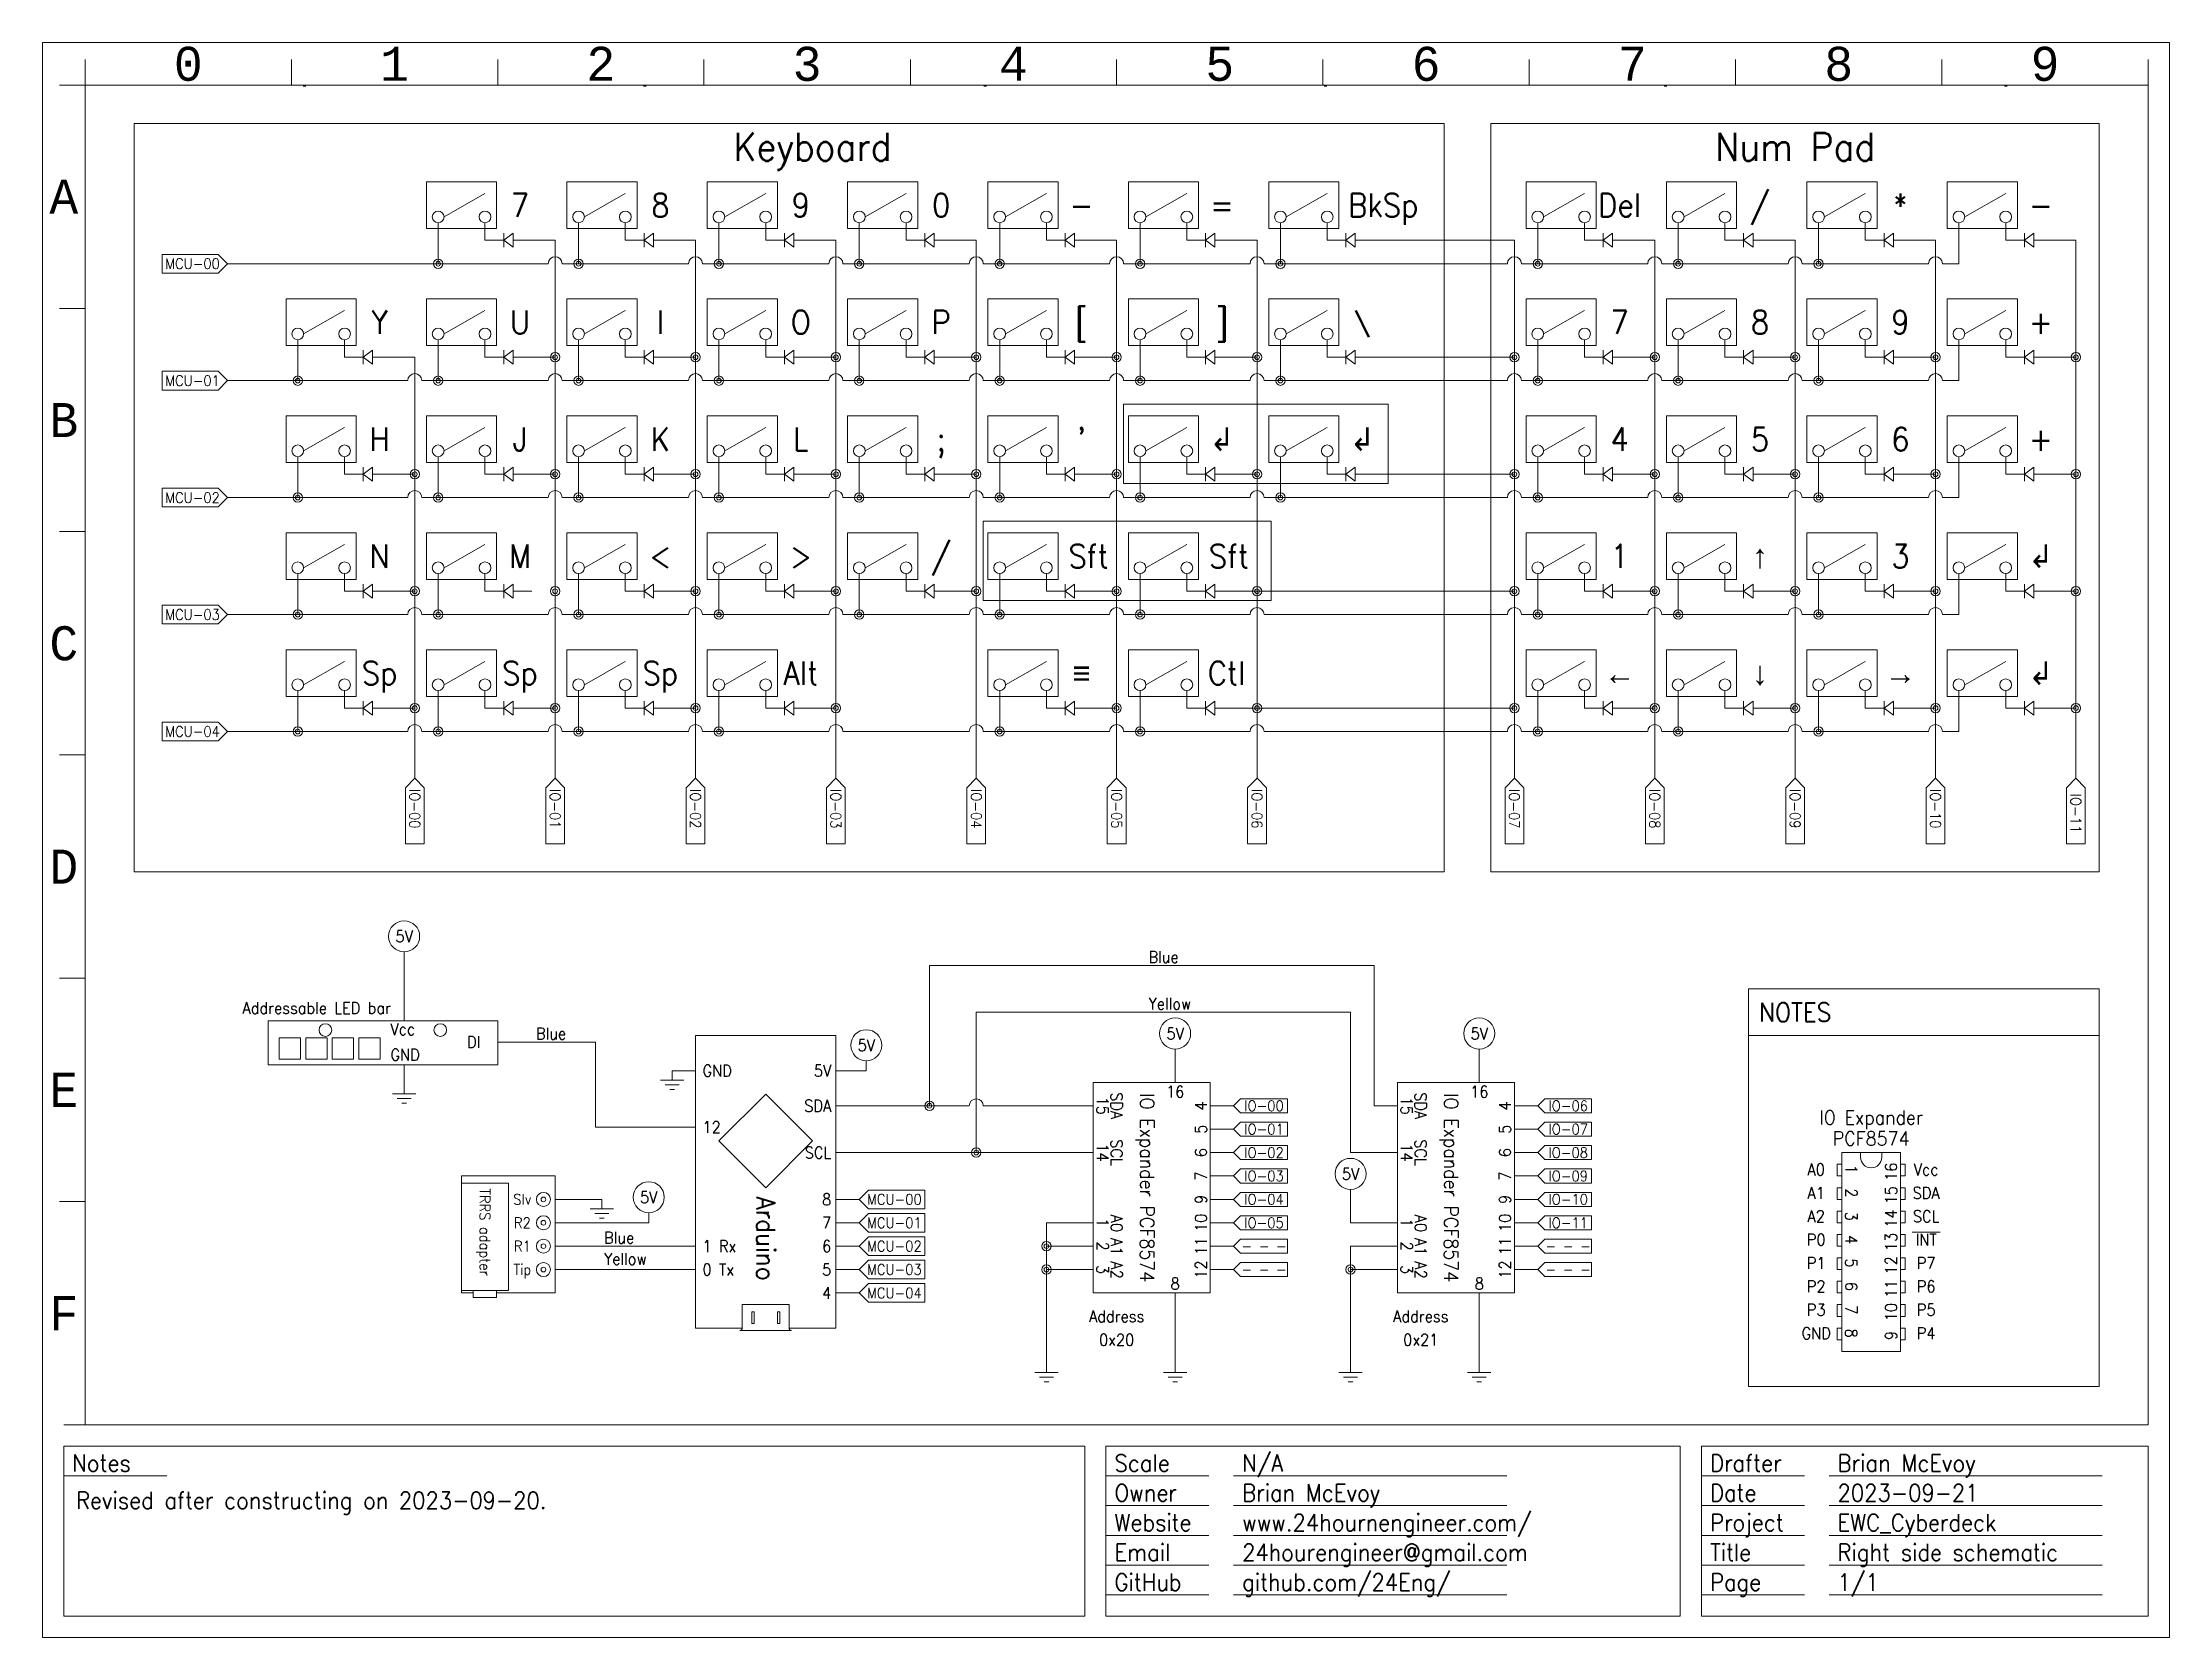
# Paper-space layout 'LetterBorder' of a CAD drawing. Header units: millimetres. Extents: x 0 to 279, y 0 to 209.
# The model-space entities are those that its viewports show. They can reach past a viewport. Long polylines and large blocks are cut down to what shows.
import ezdxf
from ezdxf.enums import TextEntityAlignment as Align

# ---------------------------------------------------------------- set-up
doc = ezdxf.new("R2010")
doc.units = ezdxf.units.MM
doc.layers.get('0').update_dxf_attribs({"lineweight": 0})
for name, color, linetype, lineweight, true_color in [('construction', 1, 'Continuous', 0, 0xff0000), ('cut', 18, 'Continuous', 0, 0x000000), ('engrave', 3, 'Continuous', 0, 0x00ff00), ('text', 4, 'Continuous', 0, 0x00ffff), ('Text2', 80, 'Continuous', 0, 0x36ea00), ('Wires', 6, 'Continuous', 0, 0xff00ff)]:
    doc.layers.add(name, color=color, linetype=linetype, lineweight=lineweight, true_color=true_color)
doc.styles.add('textstyle100', font='Standard')
doc.styles.add('textstyle101', font='Standard')
doc.styles.add('textstyle102', font='Standard')
doc.styles.add('textstyle103', font='Standard')
doc.styles.add('textstyle104', font='Standard')
doc.styles.add('textstyle105', font='Standard')
doc.styles.add('textstyle106', font='Standard')
doc.styles.add('textstyle107', font='Standard')
doc.styles.add('textstyle108', font='Standard')
doc.styles.add('textstyle109', font='Standard')
doc.styles.add('textstyle11', font='standard')
doc.styles.add('textstyle110', font='Standard')
doc.styles.add('textstyle111', font='Standard')
doc.styles.add('textstyle112', font='Standard')
doc.styles.add('textstyle113', font='Standard')
doc.styles.add('textstyle114', font='Standard')
doc.styles.add('textstyle115', font='Standard')
doc.styles.add('textstyle116', font='Standard')
doc.styles.add('textstyle117', font='Standard')
doc.styles.add('textstyle118', font='Standard')
doc.styles.add('textstyle119', font='Standard')
doc.styles.add('textstyle12', font='standard')
doc.styles.add('textstyle120', font='Standard')
doc.styles.add('textstyle121', font='Standard')
doc.styles.add('textstyle122', font='Standard')
doc.styles.add('textstyle123', font='Standard')
doc.styles.add('textstyle124', font='Standard')
doc.styles.add('textstyle125', font='Standard')
doc.styles.add('textstyle126', font='Standard')
doc.styles.add('textstyle127', font='Standard')
doc.styles.add('textstyle128', font='Standard')
doc.styles.add('textstyle129', font='Standard')
doc.styles.add('textstyle13', font='Standard')
doc.styles.add('textstyle130', font='Standard')
doc.styles.add('textstyle131', font='Standard')
doc.styles.add('textstyle132', font='Standard')
doc.styles.add('textstyle133', font='Standard')
doc.styles.add('textstyle134', font='Standard')
doc.styles.add('textstyle135', font='Standard')
doc.styles.add('textstyle136', font='Standard')
doc.styles.add('textstyle137', font='Standard')
doc.styles.add('textstyle138', font='Standard')
doc.styles.add('textstyle139', font='Standard')
doc.styles.add('textstyle14', font='Standard')
doc.styles.add('textstyle140', font='Standard')
doc.styles.add('textstyle141', font='Standard')
doc.styles.add('textstyle142', font='Standard')
doc.styles.add('textstyle143', font='Standard')
doc.styles.add('textstyle144', font='Standard')
doc.styles.add('textstyle145', font='Standard')
doc.styles.add('textstyle146', font='Standard')
doc.styles.add('textstyle147', font='Standard')
doc.styles.add('textstyle148', font='Standard')
doc.styles.add('textstyle149', font='Standard')
doc.styles.add('textstyle15', font='Standard')
doc.styles.add('textstyle150', font='Standard')
doc.styles.add('textstyle151', font='Standard')
doc.styles.add('textstyle152', font='Standard')
doc.styles.add('textstyle153', font='Standard')
doc.styles.add('textstyle154', font='Standard')
doc.styles.add('textstyle155', font='Standard')
doc.styles.add('textstyle156', font='Standard')
doc.styles.add('textstyle157', font='Standard')
doc.styles.add('textstyle158', font='Standard')
doc.styles.add('textstyle159', font='Standard')
doc.styles.add('textstyle16', font='Standard')
doc.styles.add('textstyle160', font='Standard')
doc.styles.add('textstyle161', font='Standard')
doc.styles.add('textstyle162', font='Standard')
doc.styles.add('textstyle163', font='Standard')
doc.styles.add('textstyle164', font='Standard')
doc.styles.add('textstyle165', font='Standard')
doc.styles.add('textstyle166', font='Standard')
doc.styles.add('textstyle167', font='Standard')
doc.styles.add('textstyle168', font='Standard')
doc.styles.add('textstyle169', font='Standard')
doc.styles.add('textstyle17', font='Standard')
doc.styles.add('textstyle170', font='Standard')
doc.styles.add('textstyle171', font='Standard')
doc.styles.add('textstyle172', font='Standard')
doc.styles.add('textstyle173', font='Standard')
doc.styles.add('textstyle174', font='Standard')
doc.styles.add('textstyle175', font='Standard')
doc.styles.add('textstyle176', font='Standard')
doc.styles.add('textstyle177', font='Standard')
doc.styles.add('textstyle178', font='')
doc.styles.add('textstyle179', font='')
doc.styles.add('textstyle18', font='Standard')
doc.styles.add('textstyle180', font='Standard')
doc.styles.add('textstyle181', font='Standard')
doc.styles.add('textstyle182', font='Standard')
doc.styles.add('textstyle183', font='Standard')
doc.styles.add('textstyle184', font='Standard')
doc.styles.add('textstyle185', font='Standard')
doc.styles.add('textstyle186', font='Standard')
doc.styles.add('textstyle187', font='Standard')
doc.styles.add('textstyle188', font='Standard')
doc.styles.add('textstyle189', font='Standard')
doc.styles.add('textstyle19', font='Standard')
doc.styles.add('textstyle190', font='Standard')
doc.styles.add('textstyle191', font='')
doc.styles.add('textstyle192', font='Standard')
doc.styles.add('textstyle193', font='')
doc.styles.add('textstyle194', font='Standard')
doc.styles.add('textstyle195', font='Standard')
doc.styles.add('textstyle196', font='Standard')
doc.styles.add('textstyle197', font='Standard')
doc.styles.add('textstyle198', font='')
doc.styles.add('textstyle199', font='Standard')
doc.styles.add('textstyle20', font='Standard')
doc.styles.add('textstyle200', font='')
doc.styles.add('textstyle201', font='')
doc.styles.add('textstyle202', font='Standard')
doc.styles.add('textstyle203', font='')
doc.styles.add('textstyle204', font='')
doc.styles.add('textstyle205', font='Standard')
doc.styles.add('textstyle206', font='Standard')
doc.styles.add('textstyle207', font='Standard')
doc.styles.add('textstyle208', font='Standard')
doc.styles.add('textstyle209', font='Standard')
doc.styles.add('textstyle21', font='Standard')
doc.styles.add('textstyle210', font='Standard')
doc.styles.add('textstyle211', font='Standard')
doc.styles.add('textstyle212', font='Standard')
doc.styles.add('textstyle213', font='Standard')
doc.styles.add('textstyle214', font='Standard')
doc.styles.add('textstyle215', font='Standard')
doc.styles.add('textstyle216', font='Standard')
doc.styles.add('textstyle217', font='Standard')
doc.styles.add('textstyle218', font='Standard')
doc.styles.add('textstyle219', font='Standard')
doc.styles.add('textstyle22', font='Standard')
doc.styles.add('textstyle220', font='Standard')
doc.styles.add('textstyle221', font='Standard')
doc.styles.add('textstyle222', font='Standard')
doc.styles.add('textstyle223', font='Standard')
doc.styles.add('textstyle224', font='Standard')
doc.styles.add('textstyle225', font='Standard')
doc.styles.add('textstyle226', font='Standard')
doc.styles.add('textstyle227', font='Standard')
doc.styles.add('textstyle228', font='Standard')
doc.styles.add('textstyle229', font='Standard')
doc.styles.add('textstyle23', font='Standard')
doc.styles.add('textstyle230', font='Standard')
doc.styles.add('textstyle231', font='Standard')
doc.styles.add('textstyle232', font='Standard')
doc.styles.add('textstyle233', font='Standard')
doc.styles.add('textstyle234', font='Standard')
doc.styles.add('textstyle235', font='Standard')
doc.styles.add('textstyle236', font='Standard')
doc.styles.add('textstyle237', font='Standard')
doc.styles.add('textstyle238', font='Standard')
doc.styles.add('textstyle239', font='Standard')
doc.styles.add('textstyle24', font='Standard')
doc.styles.add('textstyle240', font='Standard')
doc.styles.add('textstyle241', font='Standard')
doc.styles.add('textstyle242', font='Standard')
doc.styles.add('textstyle243', font='Standard')
doc.styles.add('textstyle244', font='Standard')
doc.styles.add('textstyle245', font='Standard')
doc.styles.add('textstyle246', font='Standard')
doc.styles.add('textstyle247', font='Standard')
doc.styles.add('textstyle248', font='Standard')
doc.styles.add('textstyle249', font='Standard')
doc.styles.add('textstyle25', font='Standard')
doc.styles.add('textstyle250', font='Standard')
doc.styles.add('textstyle251', font='Standard')
doc.styles.add('textstyle252', font='')
doc.styles.add('textstyle253', font='')
doc.styles.add('textstyle254', font='')
doc.styles.add('textstyle255', font='')
doc.styles.add('textstyle256', font='')
doc.styles.add('textstyle257', font='')
doc.styles.add('textstyle258', font='')
doc.styles.add('textstyle259', font='')
doc.styles.add('textstyle26', font='Standard')
doc.styles.add('textstyle260', font='')
doc.styles.add('textstyle261', font='')
doc.styles.add('textstyle262', font='')
doc.styles.add('textstyle263', font='')
doc.styles.add('textstyle264', font='')
doc.styles.add('textstyle265', font='')
doc.styles.add('textstyle266', font='')
doc.styles.add('textstyle267', font='')
doc.styles.add('textstyle27', font='Standard')
doc.styles.add('textstyle28', font='Standard')
doc.styles.add('textstyle29', font='Standard')
doc.styles.add('textstyle30', font='Standard')
doc.styles.add('textstyle31', font='Standard')
doc.styles.add('textstyle32', font='Standard')
doc.styles.add('textstyle33', font='Standard')
doc.styles.add('textstyle34', font='Standard')
doc.styles.add('textstyle35', font='Standard')
doc.styles.add('textstyle36', font='Standard')
doc.styles.add('textstyle37', font='Standard')
doc.styles.add('textstyle38', font='Standard')
doc.styles.add('textstyle39', font='Standard')
doc.styles.add('textstyle40', font='Standard')
doc.styles.add('textstyle41', font='Standard')
doc.styles.add('textstyle42', font='Standard')
doc.styles.add('textstyle43', font='Standard')
doc.styles.add('textstyle44', font='Standard')
doc.styles.add('textstyle45', font='Standard')
doc.styles.add('textstyle46', font='Standard')
doc.styles.add('textstyle47', font='Standard')
doc.styles.add('textstyle48', font='Standard')
doc.styles.add('textstyle49', font='Standard')
doc.styles.add('textstyle50', font='Standard')
doc.styles.add('textstyle51', font='Standard')
doc.styles.add('textstyle52', font='Standard')
doc.styles.add('textstyle53', font='Standard')
doc.styles.add('textstyle54', font='Standard')
doc.styles.add('textstyle55', font='Standard')
doc.styles.add('textstyle56', font='Standard')
doc.styles.add('textstyle57', font='Standard')
doc.styles.add('textstyle58', font='Standard')
doc.styles.add('textstyle59', font='Standard')
doc.styles.add('textstyle60', font='Standard')
doc.styles.add('textstyle61', font='Standard')
doc.styles.add('textstyle62', font='Standard')
doc.styles.add('textstyle63', font='Standard')
doc.styles.add('textstyle64', font='Standard')
doc.styles.add('textstyle65', font='Standard')
doc.styles.add('textstyle66', font='Standard')
doc.styles.add('textstyle67', font='Standard')
doc.styles.add('textstyle68', font='Standard')
doc.styles.add('textstyle69', font='Standard')
doc.styles.add('textstyle70', font='Standard')
doc.styles.add('textstyle71', font='Standard')
doc.styles.add('textstyle72', font='Standard')
doc.styles.add('textstyle73', font='Standard')
doc.styles.add('textstyle74', font='Standard')
doc.styles.add('textstyle75', font='Standard')
doc.styles.add('textstyle76', font='Standard')
doc.styles.add('textstyle77', font='Standard')
doc.styles.add('textstyle78', font='Standard')
doc.styles.add('textstyle79', font='Standard')
doc.styles.add('textstyle80', font='Standard')
doc.styles.add('textstyle81', font='Standard')
doc.styles.add('textstyle82', font='Standard')
doc.styles.add('textstyle83', font='Standard')
doc.styles.add('textstyle84', font='Standard')
doc.styles.add('textstyle85', font='Standard')
doc.styles.add('textstyle86', font='Standard')
doc.styles.add('textstyle87', font='Standard')
doc.styles.add('textstyle88', font='Standard')
doc.styles.add('textstyle89', font='Standard')
doc.styles.add('textstyle90', font='Standard')
doc.styles.add('textstyle91', font='Standard')
doc.styles.add('textstyle92', font='Standard')
doc.styles.add('textstyle93', font='Standard')
doc.styles.add('textstyle94', font='Standard')
doc.styles.add('textstyle95', font='Standard')
doc.styles.add('textstyle96', font='Standard')
doc.styles.add('textstyle97', font='Standard')
doc.styles.add('textstyle98', font='Standard')
doc.styles.add('textstyle99', font='Standard')
doc.styles.get('textstyle178').set_extended_font_data('Agency FB')
doc.styles.get('textstyle179').set_extended_font_data('Agency FB')
doc.styles.get('textstyle191').set_extended_font_data('Agency FB')
doc.styles.get('textstyle193').set_extended_font_data('Agency FB')
doc.styles.get('textstyle198').set_extended_font_data('Agency FB')
doc.styles.get('textstyle200').set_extended_font_data('Agency FB')
doc.styles.get('textstyle201').set_extended_font_data('Agency FB')
doc.styles.get('textstyle203').set_extended_font_data('Agency FB')
doc.styles.get('textstyle204').set_extended_font_data('Agency FB')
doc.styles.get('textstyle252').set_extended_font_data('Consolas')
doc.styles.get('textstyle253').set_extended_font_data('Consolas')
doc.styles.get('textstyle254').set_extended_font_data('Consolas')
doc.styles.get('textstyle255').set_extended_font_data('Consolas')
doc.styles.get('textstyle256').set_extended_font_data('Consolas')
doc.styles.get('textstyle257').set_extended_font_data('Consolas')
doc.styles.get('textstyle258').set_extended_font_data('Consolas')
doc.styles.get('textstyle259').set_extended_font_data('Consolas')
doc.styles.get('textstyle260').set_extended_font_data('Consolas')
doc.styles.get('textstyle261').set_extended_font_data('Consolas')
doc.styles.get('textstyle262').set_extended_font_data('Consolas')
doc.styles.get('textstyle263').set_extended_font_data('Consolas')
doc.styles.get('textstyle264').set_extended_font_data('Consolas')
doc.styles.get('textstyle265').set_extended_font_data('Consolas')
doc.styles.get('textstyle266').set_extended_font_data('Consolas')
doc.styles.get('textstyle267').set_extended_font_data('Consolas')

psp = doc.layouts.new('LetterBorder')

# ---------------------------------------------------------------- texts
at = {"layer": 'text'}
for s, style, p in [('0', 'textstyle267', (19.13, 206.61)), ('1', 'textstyle258', (46.21, 206.61)), ('2', 'textstyle259', (73.29, 206.61)), ('3', 'textstyle260', (100.37, 206.61)), ('4', 'textstyle261', (127.46, 206.61)), ('5', 'textstyle262', (154.54, 206.61)), ('6', 'textstyle263', (181.62, 206.61)), ('7', 'textstyle264', (208.71, 206.61)), ('8', 'textstyle265', (235.79, 206.61)), ('9', 'textstyle266', (262.87, 206.61)), ('A', 'textstyle257', (2.79, 189.16)), ('B', 'textstyle256', (2.79, 159.84)), ('C', 'textstyle255', (2.79, 130.53)), ('D', 'textstyle254', (2.79, 101.21)), ('E', 'textstyle253', (2.79, 71.9)), ('F', 'textstyle252', (2.79, 42.58))]:
    psp.add_text(s, height=4.47, dxfattribs=dict(at, style=style)).set_placement(p, align=Align.MIDDLE_CENTER)
for s, height, style, p in [('Notes', 2.234, 'textstyle240', (3.91, 22.89)), ('Scale', 2.234, 'textstyle241', (140.72, 22.89)), ('N/A', 2.234, 'textstyle247', (157.47, 22.89)), ('Drafter', 2.234, 'textstyle230', (218.9, 22.89)), ('Brian McEvoy', 2.2336, 'textstyle235', (235.65, 22.89)), ('Owner', 2.234, 'textstyle243', (140.72, 18.99)), ('Brian McEvoy', 2.2336, 'textstyle248', (157.47, 18.99)), ('Date', 2.234, 'textstyle231', (218.9, 18.99)), ('2023-09-21', 2.234, 'textstyle236', (235.65, 18.99)), ('Revised after constructing on 2023-09-20.', 2.2336, 'textstyle242', (4.4, 18)), ('Website', 2.234, 'textstyle244', (140.72, 15.08)), ('www.24hournengineer.com/', 2.2336, 'textstyle249', (157.47, 15.08)), ('Project', 2.234, 'textstyle232', (218.9, 15.08)), ('EWC_Cyberdeck', 2.2336, 'textstyle237', (235.65, 15.08)), ('Email', 2.234, 'textstyle245', (140.72, 11.17)), ('24hourengineer@gmail.com', 2.2336, 'textstyle250', (157.47, 11.17)), ('Title', 2.234, 'textstyle233', (218.9, 11.17)), ('Right side schematic', 2.2336, 'textstyle238', (235.65, 11.17)), ('GitHub', 2.234, 'textstyle246', (140.72, 7.26)), ('github.com/24Eng/', 2.2336, 'textstyle251', (157.47, 7.26)), ('1/1', 2.234, 'textstyle239', (235.65, 7.26)), ('Page', 2.234, 'textstyle234', (218.9, 7.26))]:
    psp.add_text(s, height=height, dxfattribs=dict(at, style=style)).set_placement(p, align=Align.MIDDLE_LEFT)

msp = doc.modelspace()

# ---------------------------------------------------------------- texts
at = {"layer": 'construction', "lineweight": 0}
for style, p in [('textstyle213', (42.5, 321.33)), ('textstyle214', (122.5, 321.33)), ('textstyle215', (202.5, 321.33)), ('textstyle216', (282.5, 321.33)), ('textstyle217', (362.5, 321.33)), ('textstyle218', (442.5, 321.33))]:
    msp.add_text('Model Space', height=8, dxfattribs=dict(at, style=style)).set_placement(p, align=Align.MIDDLE_CENTER)
for style, p in [('textstyle219', (42.5, -6.33)), ('textstyle223', (122.5, -6.33)), ('textstyle224', (202.5, -6.33)), ('textstyle221', (282.5, -6.33)), ('textstyle222', (362.5, -6.33)), ('textstyle220', (442.5, -6.33))]:
    msp.add_text('Model Space', height=8, rotation=360, dxfattribs=dict(at, style=style)).set_placement(p, align=Align.MIDDLE_CENTER)
at = {"layer": 'text', "lineweight": 0}
for s, height, style, p in [('Keyboard', 6.6, 'textstyle206', (171, 300.5)), ('Num Pad', 6.6, 'textstyle202', (402, 300.5)), ('/', 5.5, 'textstyle157', (393.75, 286.75)), ('7', 5.5, 'textstyle149', (102.25, 286.75)), ('8', 5.5, 'textstyle150', (135.25, 286.75)), ('9', 5.5, 'textstyle151', (168.25, 286.75)), ('0', 5.5, 'textstyle152', (201.25, 286.75)), ('-', 5.5, 'textstyle153', (234.25, 286.75)), ('=', 5.5, 'textstyle154', (267.25, 286.75)), ('BkSp', 5.5, 'textstyle155', (305.2, 286.75)), ('Del', 5.5, 'textstyle156', (360.75, 286.75)), ('*', 5.5, 'textstyle158', (426.75, 286.75)), ('-', 5.5, 'textstyle159', (459.75, 286.75)), ('MCU-00', 2.475, 'textstyle135', (25.25, 273)), ('Y', 5.5, 'textstyle160', (69.25, 259.25)), ('U', 5.5, 'textstyle161', (102.25, 259.25)), ('I', 5.5, 'textstyle162', (135.25, 259.25)), ('O', 5.5, 'textstyle163', (168.25, 259.25)), ('P', 5.5, 'textstyle164', (201.25, 259.25)), ('[', 5.5, 'textstyle165', (234.25, 259.25)), (']', 5.5, 'textstyle166', (267.25, 259.25)), ('\\', 5.5, 'textstyle167', (300.25, 259.25)), ('7', 5.5, 'textstyle168', (360.75, 259.25)), ('8', 5.5, 'textstyle169', (393.75, 259.25)), ('9', 5.5, 'textstyle170', (426.75, 259.25)), ('+', 5.5, 'textstyle171', (459.75, 259.25)), ('MCU-01', 2.475, 'textstyle136', (25.25, 245.5)), ('H', 5.5, 'textstyle172', (69.25, 231.75)), ('J', 5.5, 'textstyle173', (102.25, 231.75)), ('K', 5.5, 'textstyle174', (135.25, 231.75)), ('L', 5.5, 'textstyle175', (168.25, 231.75)), (';', 5.5, 'textstyle176', (201.25, 231.75)), ("'", 5.5, 'textstyle177', (234.25, 231.75)), ('↲', 5.5, 'textstyle178', (267.25, 231.75)), ('↲', 5.5, 'textstyle179', (300.25, 231.75)), ('4', 5.5, 'textstyle180', (360.75, 231.75)), ('5', 5.5, 'textstyle181', (393.75, 231.75)), ('6', 5.5, 'textstyle182', (426.75, 231.75)), ('+', 5.5, 'textstyle183', (459.75, 231.75)), ('MCU-02', 2.475, 'textstyle137', (25.25, 218)), ('N', 5.5, 'textstyle184', (69.25, 204.25)), ('M', 5.5, 'textstyle185', (102.25, 204.25)), ('<', 5.5, 'textstyle186', (135.25, 204.25)), ('>', 5.5, 'textstyle187', (168.25, 204.25)), ('/', 5.5, 'textstyle188', (201.25, 204.25)), ('Sft', 5.5, 'textstyle189', (235.9, 204.25)), ('Sft', 5.5, 'textstyle205', (268.9, 204.25)), ('1', 5.5, 'textstyle190', (360.75, 204.25)), ('↑', 5.5, 'textstyle191', (393.75, 204.25)), ('3', 5.5, 'textstyle192', (426.75, 204.25)), ('↲', 5.5, 'textstyle193', (459.75, 204.25)), ('MCU-03', 2.475, 'textstyle138', (25.25, 190.5)), ('Sp', 5.5, 'textstyle194', (69.25, 176.75)), ('Sp', 5.5, 'textstyle195', (102.25, 176.75)), ('Sp', 5.5, 'textstyle196', (135.25, 176.75)), ('Alt', 5.5, 'textstyle197', (168.25, 176.75)), ('≡', 5.5, 'textstyle198', (234.25, 176.75)), ('Ctl', 5.5, 'textstyle199', (268.35, 176.75)), ('←', 5.5, 'textstyle200', (360.75, 176.75)), ('↓', 5.5, 'textstyle204', (393.75, 176.75)), ('→', 5.5, 'textstyle201', (426.75, 176.75)), ('↲', 5.5, 'textstyle203', (459.75, 176.75)), ('MCU-04', 2.475, 'textstyle139', (25.25, 163)), ('16', 2.75, 'textstyle97', (256.25, 78.3)), ('IO-00', 2.475, 'textstyle107', (277.15, 75)), ('16', 2.75, 'textstyle99', (327.75, 78.3)), ('IO-06', 2.475, 'textstyle108', (348.65, 75)), ('IO-01', 2.475, 'textstyle109', (277.15, 69.5)), ('IO-07', 2.475, 'textstyle110', (348.65, 69.5)), ('IO-02', 2.475, 'textstyle111', (277.15, 64)), ('IO-08', 2.475, 'textstyle112', (348.65, 64)), ('A0', 2.75, 'textstyle39', (406.95, 60.03)), ('Vcc', 2.75, 'textstyle64', (432.8, 60.03)), ('IO-03', 2.475, 'textstyle113', (277.15, 58.5)), ('IO-09', 2.475, 'textstyle114', (348.65, 58.5)), ('A1', 2.75, 'textstyle40', (406.95, 54.53)), ('SDA', 2.75, 'textstyle70', (432.8, 54.53)), ('Slv', 2.475, 'textstyle145', (102.8, 53)), ('MCU-00', 2.475, 'textstyle140', (190.25, 53)), ('IO-04', 2.475, 'textstyle115', (277.15, 53)), ('IO-10', 2.475, 'textstyle116', (348.65, 53)), ('A2', 2.75, 'textstyle41', (406.95, 49.03)), ('SCL', 2.75, 'textstyle63', (432.8, 49.03)), ('R2', 2.475, 'textstyle146', (102.8, 47.5)), ('MCU-01', 2.475, 'textstyle141', (190.25, 47.5)), ('IO-05', 2.475, 'textstyle117', (277.15, 47.5)), ('IO-11', 2.475, 'textstyle118', (348.65, 47.5)), ('R1', 2.475, 'textstyle147', (102.8, 42)), ('MCU-02', 2.475, 'textstyle142', (190.25, 42)), ('- - -', 2.475, 'textstyle119', (277.15, 42)), ('- - -', 2.475, 'textstyle120', (348.65, 42)), ('P0', 2.75, 'textstyle42', (406.95, 43.53)), ('INT', 2.75, 'textstyle67', (432.8, 43.53)), ('Tip', 2.475, 'textstyle148', (102.8, 36.5)), ('MCU-03', 2.475, 'textstyle143', (190.25, 36.5)), ('- - -', 2.475, 'textstyle121', (277.15, 36.5)), ('- - -', 2.475, 'textstyle122', (348.65, 36.5)), ('P1', 2.75, 'textstyle43', (406.95, 38.03)), ('P7', 2.75, 'textstyle68', (432.8, 38.03)), ('MCU-04', 2.475, 'textstyle144', (190.25, 31)), ('8', 2.75, 'textstyle98', (256.25, 33.2)), ('8', 2.75, 'textstyle100', (327.75, 33.2)), ('P2', 2.75, 'textstyle44', (406.95, 32.53)), ('P6', 2.75, 'textstyle65', (432.8, 32.53)), ('P3', 2.75, 'textstyle45', (406.95, 27.03)), ('P5', 2.75, 'textstyle66', (432.8, 27.03)), ('GND', 2.75, 'textstyle46', (406.95, 21.53)), ('P4', 2.75, 'textstyle69', (432.8, 21.53))]:
    msp.add_text(s, height=height, dxfattribs=dict(at, style=style)).set_placement(p, align=Align.MIDDLE_CENTER)
for s, height, rotation, style, p in [('IO-00', 2.475, 270, 'textstyle123', (77.5, 144.85)), ('IO-01', 2.475, 270, 'textstyle124', (110.5, 144.85)), ('IO-02', 2.475, 270, 'textstyle125', (143.5, 144.85)), ('IO-03', 2.475, 270, 'textstyle126', (176.5, 144.85)), ('IO-04', 2.475, 270, 'textstyle127', (209.5, 144.85)), ('IO-05', 2.475, 270, 'textstyle128', (242.5, 144.85)), ('IO-06', 2.475, 270, 'textstyle129', (275.5, 144.85)), ('IO-07', 2.475, 270, 'textstyle130', (336, 144.85)), ('IO-08', 2.475, 270, 'textstyle131', (369, 144.85)), ('IO-09', 2.475, 270, 'textstyle132', (402, 144.85)), ('IO-10', 2.475, 270, 'textstyle133', (435, 144.85)), ('IO-11', 2.475, 270, 'textstyle134', (468, 143.75)), ('15', 2.75, 270, 'textstyle36', (239.2, 75)), ('4', 2.75, 90, 'textstyle78', (262.3, 75)), ('15', 2.75, 270, 'textstyle38', (310.7, 75)), ('4', 2.75, 90, 'textstyle91', (333.8, 75)), ('5', 2.75, 90, 'textstyle77', (262.3, 69.5)), ('5', 2.75, 90, 'textstyle90', (333.8, 69.5)), ('14', 2.75, 270, 'textstyle72', (239.2, 64)), ('14', 2.75, 270, 'textstyle88', (310.7, 64)), ('6', 2.75, 90, 'textstyle76', (262.3, 64)), ('6', 2.75, 90, 'textstyle89', (333.8, 64)), ('1', 2.75, 270, 'textstyle47', (415.2, 60.03)), ('16', 2.75, 90, 'textstyle57', (424.55, 59.49)), ('TRRS adapter', 2.475, 270, 'textstyle212', (94, 45.3)), ('7', 2.75, 90, 'textstyle81', (262.3, 58.5)), ('7', 2.75, 90, 'textstyle94', (333.8, 58.5)), ('2', 2.75, 270, 'textstyle48', (415.2, 54.53)), ('15', 2.75, 90, 'textstyle60', (424.55, 53.99)), ('Arduino', 4.4, 270, 'textstyle14', (160, 43.75)), ('9', 2.75, 90, 'textstyle80', (262.3, 53)), ('9', 2.75, 90, 'textstyle93', (333.8, 53)), ('14', 2.75, 90, 'textstyle61', (424.55, 48.49)), ('1', 2.75, 270, 'textstyle73', (239.2, 47.5)), ('10', 2.75, 90, 'textstyle79', (262.3, 47.5)), ('1', 2.75, 270, 'textstyle101', (310.7, 47.5)), ('10', 2.75, 90, 'textstyle92', (333.8, 47.5)), ('3', 2.75, 270, 'textstyle49', (415.2, 49.03)), ('2', 2.75, 270, 'textstyle74', (239.2, 42)), ('11', 2.75, 90, 'textstyle83', (262.3, 42)), ('2', 2.75, 270, 'textstyle102', (310.7, 42)), ('11', 2.75, 90, 'textstyle96', (333.8, 42)), ('4', 2.75, 270, 'textstyle50', (415.2, 43.53)), ('13', 2.75, 90, 'textstyle58', (424.55, 42.99)), ('3', 2.75, 270, 'textstyle75', (239.2, 36.5)), ('12', 2.75, 90, 'textstyle82', (262.3, 36.5)), ('3', 2.75, 270, 'textstyle103', (310.7, 36.5)), ('12', 2.75, 90, 'textstyle95', (333.8, 36.5)), ('5', 2.75, 270, 'textstyle51', (415.2, 38.03)), ('12', 2.75, 90, 'textstyle59', (424.55, 37.49)), ('6', 2.75, 270, 'textstyle52', (415.2, 32.53)), ('11', 2.75, 90, 'textstyle55', (424.55, 31.99)), ('7', 2.75, 270, 'textstyle53', (415.2, 27.03)), ('10', 2.75, 90, 'textstyle56', (424.55, 26.49)), ('8', 2.75, 270, 'textstyle54', (415.2, 21.53)), ('9', 2.75, 90, 'textstyle62', (424.55, 20.99))]:
    msp.add_text(s, height=height, rotation=rotation, dxfattribs=dict(at, style=style)).set_placement(p, align=Align.MIDDLE_CENTER)
at = {"layer": 'text'}
for s, style, p in [('Blue', 'textstyle228', (250, 110)), ('Yellow', 'textstyle229', (250, 99)), ('Blue', 'textstyle225', (106, 92)), ('Blue', 'textstyle226', (122, 44)), ('Yellow', 'textstyle227', (122, 39))]:
    msp.add_text(s, height=2.75, dxfattribs=dict(at, style=style)).set_placement(p, align=Align.MIDDLE_LEFT)
at = {"layer": 'text', "lineweight": 0}
for s, style, p in [('Addressable LED bar', 'textstyle23', (37, 98)), ('Vcc', 'textstyle21', (71.79, 93)), ('DI', 'textstyle22', (89.79, 90)), ('GND', 'textstyle20', (71.79, 87)), ('GND', 'textstyle19', (145.15, 83.25)), ('12', 'textstyle25', (145.15, 70)), ('1 Rx', 'textstyle24', (145.15, 42)), ('0 Tx', 'textstyle26', (145.15, 36.5))]:
    msp.add_text(s, height=2.75, dxfattribs=dict(at, style=style)).set_placement(p, align=Align.MIDDLE_LEFT)
for s, style, p in [('5V', 'textstyle28', (175.4, 83.25)), ('SDA', 'textstyle27', (175.4, 75)), ('SCL', 'textstyle34', (175.4, 64)), ('8', 'textstyle29', (175.4, 53)), ('7', 'textstyle30', (175.4, 47.5)), ('6', 'textstyle31', (175.4, 42)), ('5', 'textstyle32', (175.4, 36.5)), ('4', 'textstyle33', (175.4, 31))]:
    msp.add_text(s, height=2.75, dxfattribs=dict(at, style=style)).set_placement(p, align=Align.MIDDLE_RIGHT)
at = {"layer": 'Text2', "lineweight": 0}
for s, height, style, p in [('NOTES', 4.4, 'textstyle207', (402, 97)), ('IO Expander', 3.3, 'textstyle18', (419.87, 72.25)), ('PCF8574', 3.3, 'textstyle17', (419.87, 67.3)), ('Address', 2.75, 'textstyle208', (242.5, 25.5)), ('Address', 2.75, 'textstyle210', (314, 25.5)), ('0x20', 2.75, 'textstyle209', (242.5, 20)), ('0x21', 2.75, 'textstyle211', (314, 20))]:
    msp.add_text(s, height=height, dxfattribs=dict(at, style=style)).set_placement(p, align=Align.MIDDLE_CENTER)
for s, height, style, p in [('SDA', 2.75, 'textstyle35', (242.5, 75)), ('IO Expander PCF8574', 3.3, 'textstyle15', (249.65, 55.75)), ('SDA', 2.75, 'textstyle37', (314, 75)), ('IO Expander PCF8574', 3.3, 'textstyle16', (321.15, 55.75)), ('SCL', 2.75, 'textstyle71', (242.5, 64)), ('SCL', 2.75, 'textstyle87', (314, 64)), ('A0', 2.75, 'textstyle84', (242.5, 47.35)), ('A0', 2.75, 'textstyle104', (314, 47.35)), ('A1', 2.75, 'textstyle85', (242.5, 41.85)), ('A1', 2.75, 'textstyle105', (314, 41.85)), ('A2', 2.75, 'textstyle86', (242.5, 36.35)), ('A2', 2.75, 'textstyle106', (314, 36.35))]:
    msp.add_text(s, height=height, rotation=270, dxfattribs=dict(at, style=style)).set_placement(p, align=Align.MIDDLE_CENTER)

# ---------------------------------------------------------------- blocks, each defined once
blk = doc.blocks.new('GND')
for p, q in [((0, 0), (0, -4)), ((-5, -4), (5, -4)), ((3, -6), (-3, -6)), ((-1, -8), (1, -8))]:
    blk.add_line(p, q)
for tag, style, p in [('DESC1', 'textstyle12', (0.25, -16.62)), ('PN', 'textstyle11', (0.15, -12.64))]:
    blk.add_attdef(tag, text='', height=2.54, dxfattribs=dict(style=style)).set_placement(p, align=Align.CENTER)
blk = doc.blocks.new('Vcc')
at = {"layer": 'cut'}
blk.add_line((0, 2.35), (0, 0), dxfattribs=at)
at = {"layer": 'cut', "lineweight": 0}
blk.add_circle((0, 6), 3.65, dxfattribs=at)
at = {"layer": 'Wires', "style": 'textstyle13'}
blk.add_text('5V', height=2.75, dxfattribs=at).set_placement((0, 6), align=Align.MIDDLE_CENTER)
blk = doc.blocks.new('junction')
at = {"layer": 'Wires'}
for radius in [2, 1]:
    blk.add_circle((0, 0), radius, dxfattribs=at)
blk = doc.blocks.new('diode')
at = {"layer": 'cut'}
for p, q in [((-10, 0), (-2, 0)), ((2, 3), (-2, 0)), ((-2, -3), (-2, 3)), ((-2, 0), (2, -3)), ((2, -3), (2, 3)), ((2, 0), (10, 0))]:
    blk.add_line(p, q, dxfattribs=at)
blk = doc.blocks.new('keyswitch')
at = {"layer": 'cut'}
blk.add_line((-7.5, 0), (10, 10), dxfattribs=at)
for centre in [(-10, 0), (10, 0)]:
    blk.add_circle(centre, 2.5, dxfattribs=at)
at = {"layer": 'engrave'}
for p, q in [((15, 15), (-15, 15)), ((-15, 15), (-15, -5)), ((15, -5), (15, 15)), ((-15, -5), (15, -5))]:
    blk.add_line(p, q, dxfattribs=at)
blk = doc.blocks.new('lineRef')
for p, q in [((0, 0), (0, -10)), ((0, -10), (-4, -14)), ((-4, -14), (-4, -38)), ((0, -10), (4, -14)), ((4, -14), (4, -38))]:
    blk.add_line(p, q)
at = {"layer": 'Text2'}
blk.add_line((-4, -38), (4, -38), dxfattribs=at)
blk = doc.blocks.new('PrintBorder')
at = {"layer": 'cut'}
for p, q in [((-242.5, 157.5), (242.5, 157.5)), ((-242.5, -157.5), (-242.5, 157.5)), ((242.5, 157.5), (242.5, -157.5)), ((242.5, -157.5), (-242.5, -157.5))]:
    blk.add_line(p, q, dxfattribs=at)

# ---------------------------------------------------------------- linework, layer by layer
at = {"layer": 'construction', "lineweight": 0}
for p, q in [((319.5, 306), (11.5, 306)), ((11.5, 306), (11.5, 130)), ((319.5, 130), (319.5, 306)), ((473.5, 306), (330.5, 306)), ((330.5, 306), (330.5, 130)), ((473.5, 130), (473.5, 306)), ((244.15, 240), (306.3, 240)), ((244.15, 221.3), (244.15, 240)), ((306.3, 240), (306.3, 221.3)), ((306.3, 221.3), (244.15, 221.3)), ((211.15, 212.5), (278.8, 212.5)), ((211.15, 193.8), (211.15, 212.5)), ((278.8, 212.5), (278.8, 193.8)), ((278.8, 193.8), (211.15, 193.8)), ((11.5, 130), (319.5, 130)), ((330.5, 130), (473.5, 130)), ((413, 61.25), (411.9, 61.25)), ((411.9, 61.25), (411.9, 58.5)), ((413, 64), (413, 17.25)), ((426.75, 64), (413, 64)), ((417.4, 62.9), (417.4, 64)), ((422.35, 62.9), (422.35, 64)), ((426.75, 17.25), (426.75, 64)), ((426.75, 61.25), (427.85, 61.25)), ((427.85, 61.25), (427.85, 58.5)), ((411.9, 58.5), (413, 58.5)), ((413, 55.75), (411.9, 55.75)), ((411.9, 55.75), (411.9, 53)), ((427.85, 58.5), (426.75, 58.5)), ((426.75, 55.75), (427.85, 55.75)), ((427.85, 55.75), (427.85, 53)), ((411.9, 53), (413, 53)), ((413, 50.25), (411.9, 50.25)), ((411.9, 50.25), (411.9, 47.5)), ((427.85, 53), (426.75, 53)), ((426.75, 50.25), (427.85, 50.25)), ((427.85, 50.25), (427.85, 47.5)), ((411.9, 47.5), (413, 47.5)), ((427.85, 47.5), (426.75, 47.5)), ((413, 44.75), (411.9, 44.75)), ((411.9, 44.75), (411.9, 42)), ((411.9, 42), (413, 42)), ((426.75, 44.75), (427.85, 44.75)), ((427.85, 42), (426.75, 42)), ((427.85, 44.75), (427.85, 42)), ((413, 39.25), (411.9, 39.25)), ((411.9, 39.25), (411.9, 36.5)), ((411.9, 36.5), (413, 36.5)), ((426.75, 39.25), (427.85, 39.25)), ((427.85, 36.5), (426.75, 36.5)), ((427.85, 39.25), (427.85, 36.5)), ((413, 33.75), (411.9, 33.75)), ((411.9, 33.75), (411.9, 31)), ((411.9, 31), (413, 31)), ((426.75, 33.75), (427.85, 33.75)), ((427.85, 31), (426.75, 31)), ((427.85, 33.75), (427.85, 31)), ((413, 28.25), (411.9, 28.25)), ((411.9, 28.25), (411.9, 25.5)), ((411.9, 25.5), (413, 25.5)), ((426.75, 28.25), (427.85, 28.25)), ((427.85, 25.5), (426.75, 25.5)), ((427.85, 28.25), (427.85, 25.5)), ((413, 22.75), (411.9, 22.75)), ((411.9, 22.75), (411.9, 20)), ((426.75, 22.75), (427.85, 22.75)), ((427.85, 22.75), (427.85, 20)), ((411.9, 20), (413, 20)), ((413, 17.25), (426.75, 17.25)), ((427.85, 20), (426.75, 20))]:
    msp.add_line(p, q, dxfattribs=at)
at = {"layer": 'construction'}
for p, q in [((97, 95), (43, 95)), ((43, 95), (43, 84.6)), ((97, 84.6), (97, 95)), ((45.62, 86), (45.62, 91)), ((45.62, 91), (50.62, 91)), ((50.62, 91), (50.62, 86)), ((51.88, 86), (51.88, 91)), ((51.88, 91), (56.88, 91)), ((56.88, 91), (56.88, 86)), ((58.12, 86), (58.12, 91)), ((58.12, 91), (63.12, 91)), ((63.12, 91), (63.12, 86)), ((64.38, 86), (64.38, 91)), ((64.38, 91), (69.37, 91)), ((69.37, 91), (69.37, 86)), ((50.62, 86), (45.62, 86)), ((56.88, 86), (51.88, 86)), ((63.12, 86), (58.12, 86)), ((69.37, 86), (64.38, 86)), ((43, 84.6), (97, 84.6))]:
    msp.add_line(p, q, dxfattribs=at)
at = {"layer": 'construction', "lineweight": 0}
msp.add_arc((419.87, 62.9), 2.48, 180, 0, dxfattribs=at)
at = {"layer": 'cut', "lineweight": 0}
for p, q in [((143.5, 91.5), (143.5, 22.75)), ((176.5, 91.5), (143.5, 91.5)), ((176.5, 22.75), (176.5, 91.5)), ((237, 80.5), (237, 31)), ((264.5, 80.5), (237, 80.5)), ((264.5, 31), (264.5, 80.5)), ((308.5, 80.5), (308.5, 31)), ((336, 80.5), (308.5, 80.5)), ((336, 31), (336, 80.5)), ((160, 77.75), (149, 66.75)), ((171, 66.75), (160, 77.75)), ((270, 75), (271.65, 76.65)), ((271.65, 76.65), (282.65, 76.65)), ((282.65, 76.65), (282.65, 73.35)), ((341.5, 75), (343.15, 76.65)), ((343.15, 76.65), (354.15, 76.65)), ((354.15, 76.65), (354.15, 73.35)), ((264.5, 75), (270, 75)), ((270, 75), (271.65, 73.35)), ((270, 69.5), (271.65, 71.15)), ((271.65, 73.35), (282.65, 73.35)), ((271.65, 71.15), (282.65, 71.15)), ((282.65, 71.15), (282.65, 67.85)), ((336, 75), (341.5, 75)), ((341.5, 75), (343.15, 73.35)), ((341.5, 69.5), (343.15, 71.15)), ((343.15, 73.35), (354.15, 73.35)), ((343.15, 71.15), (354.15, 71.15)), ((354.15, 71.15), (354.15, 67.85)), ((149, 66.75), (160, 55.75)), ((160, 55.75), (171, 66.75)), ((264.5, 69.5), (270, 69.5)), ((270, 69.5), (271.65, 67.85)), ((270, 64), (271.65, 65.65)), ((271.65, 67.85), (282.65, 67.85)), ((271.65, 65.65), (282.65, 65.65)), ((282.65, 65.65), (282.65, 62.35)), ((336, 69.5), (341.5, 69.5)), ((341.5, 69.5), (343.15, 67.85)), ((341.5, 64), (343.15, 65.65)), ((343.15, 67.85), (354.15, 67.85)), ((343.15, 65.65), (354.15, 65.65)), ((354.15, 65.65), (354.15, 62.35)), ((264.5, 64), (270, 64)), ((270, 64), (271.65, 62.35)), ((270, 58.5), (271.65, 60.15)), ((271.65, 62.35), (282.65, 62.35)), ((271.65, 60.15), (282.65, 60.15)), ((282.65, 60.15), (282.65, 56.85)), ((336, 64), (341.5, 64)), ((341.5, 64), (343.15, 62.35)), ((341.5, 58.5), (343.15, 60.15)), ((343.15, 62.35), (354.15, 62.35)), ((343.15, 60.15), (354.15, 60.15)), ((354.15, 60.15), (354.15, 56.85)), ((110.5, 58.5), (88.5, 58.5)), ((88.5, 58.5), (88.5, 31)), ((99.5, 56.85), (88.5, 56.85)), ((99.5, 31.55), (99.5, 56.85)), ((110.5, 58.5), (110.5, 31)), ((264.5, 58.5), (270, 58.5)), ((270, 58.5), (271.65, 56.85)), ((271.65, 56.85), (282.65, 56.85)), ((336, 58.5), (341.5, 58.5)), ((341.5, 58.5), (343.15, 56.85)), ((343.15, 56.85), (354.15, 56.85)), ((264.5, 53), (270, 53)), ((270, 53), (271.65, 54.65)), ((270, 53), (271.65, 51.35)), ((271.65, 54.65), (282.65, 54.65)), ((271.65, 51.35), (282.65, 51.35)), ((282.65, 54.65), (282.65, 51.35)), ((336, 53), (341.5, 53)), ((341.5, 53), (343.15, 54.65)), ((341.5, 53), (343.15, 51.35)), ((343.15, 54.65), (354.15, 54.65)), ((343.15, 51.35), (354.15, 51.35)), ((354.15, 54.65), (354.15, 51.35)), ((264.5, 47.5), (270, 47.5)), ((270, 47.5), (271.65, 49.15)), ((270, 47.5), (271.65, 45.85)), ((271.65, 49.15), (282.65, 49.15)), ((271.65, 45.85), (282.65, 45.85)), ((282.65, 49.15), (282.65, 45.85)), ((336, 47.5), (341.5, 47.5)), ((341.5, 47.5), (343.15, 49.15)), ((341.5, 47.5), (343.15, 45.85)), ((343.15, 49.15), (354.15, 49.15)), ((343.15, 45.85), (354.15, 45.85)), ((354.15, 49.15), (354.15, 45.85)), ((264.5, 42), (270, 42)), ((270, 42), (271.65, 43.65)), ((270, 42), (271.65, 40.35)), ((271.65, 43.65), (282.65, 43.65)), ((271.65, 40.35), (282.65, 40.35)), ((282.65, 43.65), (282.65, 40.35)), ((336, 42), (341.5, 42)), ((341.5, 42), (343.15, 43.65)), ((341.5, 42), (343.15, 40.35)), ((343.15, 43.65), (354.15, 43.65)), ((343.15, 40.35), (354.15, 40.35)), ((354.15, 43.65), (354.15, 40.35)), ((264.5, 36.5), (270, 36.5)), ((270, 36.5), (271.65, 38.15)), ((270, 36.5), (271.65, 34.85)), ((271.65, 38.15), (282.65, 38.15)), ((282.65, 38.15), (282.65, 34.85)), ((336, 36.5), (341.5, 36.5)), ((341.5, 36.5), (343.15, 38.15)), ((341.5, 36.5), (343.15, 34.85)), ((343.15, 38.15), (354.15, 38.15)), ((354.15, 38.15), (354.15, 34.85)), ((99.5, 31.55), (88.5, 31.55)), ((88.5, 31), (91.25, 31)), ((91.25, 29.9), (91.25, 31.55)), ((96.75, 31.55), (96.75, 29.9)), ((96.75, 31), (110.5, 31)), ((237, 31), (264.5, 31)), ((271.65, 34.85), (282.65, 34.85)), ((308.5, 31), (336, 31)), ((343.15, 34.85), (354.15, 34.85)), ((96.75, 29.9), (91.25, 29.9)), ((165.5, 28.25), (154.5, 28.25)), ((154.5, 28.25), (154.5, 22.75)), ((156.7, 23.85), (156.7, 26.6)), ((156.7, 26.6), (157.25, 26.6)), ((157.25, 26.6), (157.25, 23.85)), ((163.3, 26.6), (162.75, 26.6)), ((162.75, 26.6), (162.75, 23.85)), ((163.3, 23.85), (163.3, 26.6)), ((165.5, 22.75), (165.5, 28.25)), ((143.5, 22.75), (154.5, 22.75)), ((166.05, 22.2), (153.95, 22.2)), ((157.25, 23.85), (156.7, 23.85)), ((162.75, 23.85), (163.3, 23.85)), ((165.5, 22.75), (176.5, 22.75))]:
    msp.add_line(p, q, dxfattribs=at)
at = {"layer": 'cut'}
for centre in [(56.5, 92.8), (83.5, 92.8)]:
    msp.add_circle(centre, 1.5, dxfattribs=at)
at = {"layer": 'cut', "lineweight": 0}
for centre, radius in [((107.75, 53), 1.65), ((107.75, 53), 0.55), ((107.75, 47.5), 1.65), ((107.75, 47.5), 0.55), ((107.75, 42), 1.65), ((107.75, 42), 0.55), ((107.75, 36.5), 1.65), ((107.75, 36.5), 0.55)]:
    msp.add_circle(centre, radius, dxfattribs=at)
for centre, start, end in [((153.95, 22.75), 270, 0), ((166.05, 22.75), 180, 270)]:
    msp.add_arc(centre, 0.55, start, end, dxfattribs=at)
at = {"layer": 'text', "lineweight": 0}
msp.add_line((429.5, 45.3), (436.1, 45.3), dxfattribs=at)
at = {"layer": 'Text2', "lineweight": 0}
for p, q in [((391, 102.5), (473.5, 102.5)), ((391, 9), (391, 102.5)), ((473.5, 102.5), (473.5, 9)), ((391, 91.5), (473.5, 91.5)), ((473.5, 9), (391, 9))]:
    msp.add_line(p, q, dxfattribs=at)
at = {"layer": 'Wires', "lineweight": 0}
for p, q in [((83, 282.62), (83, 273)), ((94, 282.62), (94, 278.5)), ((116, 282.62), (116, 273)), ((127, 282.62), (127, 278.5)), ((149, 282.62), (149, 273)), ((160, 282.62), (160, 278.5)), ((182, 282.62), (182, 273)), ((193, 282.62), (193, 278.5)), ((215, 282.62), (215, 273)), ((226, 282.62), (226, 278.5)), ((248, 282.62), (248, 273)), ((259, 282.62), (259, 278.5)), ((281, 282.62), (281, 273)), ((292, 282.62), (292, 278.5)), ((341.5, 282.62), (341.5, 273)), ((352.5, 282.62), (352.5, 278.5)), ((374.5, 282.62), (374.5, 273)), ((385.5, 282.62), (385.5, 278.5)), ((407.5, 282.62), (407.5, 273)), ((418.5, 282.62), (418.5, 278.5)), ((440.5, 282.62), (440.5, 273)), ((451.5, 282.62), (451.5, 278.5)), ((110.5, 278.5), (105, 278.5)), ((110.5, 278.5), (110.5, 251)), ((143.5, 278.5), (138, 278.5)), ((143.5, 278.5), (143.5, 251)), ((176.5, 278.5), (171, 278.5)), ((176.5, 278.5), (176.5, 251)), ((209.5, 278.5), (204, 278.5)), ((209.5, 278.5), (209.5, 251)), ((242.5, 278.5), (237, 278.5)), ((242.5, 278.5), (242.5, 251)), ((275.5, 278.5), (270, 278.5)), ((275.5, 278.5), (275.5, 251)), ((336, 278.5), (303, 278.5)), ((336, 278.5), (336, 251)), ((369, 278.5), (363.5, 278.5)), ((369, 278.5), (369, 251)), ((402, 278.5), (396.5, 278.5)), ((402, 278.5), (402, 251)), ((435, 278.5), (429.5, 278.5)), ((435, 278.5), (435, 251)), ((468, 278.5), (462.5, 278.5)), ((468, 278.5), (468, 251)), ((39, 273), (108.85, 273)), ((112.15, 273), (116, 273)), ((116, 273), (141.85, 273)), ((145.15, 273), (149, 273)), ((149, 273), (174.85, 273)), ((178.15, 273), (182, 273)), ((182, 273), (207.85, 273)), ((211.15, 273), (215, 273)), ((215, 273), (240.85, 273)), ((244.15, 273), (248, 273)), ((248, 273), (273.85, 273)), ((277.15, 273), (281, 273)), ((281, 273), (334.35, 273)), ((337.65, 273), (341.5, 273)), ((341.5, 273), (367.35, 273)), ((370.65, 273), (374.5, 273)), ((374.5, 273), (400.35, 273)), ((403.65, 273), (407.5, 273)), ((407.5, 273), (433.35, 273)), ((436.65, 273), (440.5, 273)), ((436.65, 273), (440.5, 273)), ((50, 255.12), (50, 245.5)), ((61, 255.12), (61, 251)), ((83, 255.12), (83, 245.5)), ((94, 255.12), (94, 251)), ((116, 255.12), (116, 245.5)), ((127, 255.12), (127, 251)), ((149, 255.12), (149, 245.5)), ((160, 255.12), (160, 251)), ((182, 255.12), (182, 245.5)), ((193, 255.12), (193, 251)), ((215, 255.12), (215, 245.5)), ((226, 255.12), (226, 251)), ((248, 255.12), (248, 245.5)), ((259, 255.12), (259, 251)), ((281, 255.12), (281, 245.5)), ((292, 255.12), (292, 251)), ((341.5, 255.12), (341.5, 245.5)), ((352.5, 255.12), (352.5, 251)), ((374.5, 255.12), (374.5, 245.5)), ((385.5, 255.12), (385.5, 251)), ((407.5, 255.12), (407.5, 245.5)), ((418.5, 255.12), (418.5, 251)), ((440.5, 255.12), (440.5, 245.5)), ((451.5, 255.12), (451.5, 251)), ((77.5, 251), (72, 251)), ((77.5, 251), (77.5, 223.5)), ((110.5, 251), (105, 251)), ((110.5, 251), (110.5, 223.5)), ((143.5, 251), (138, 251)), ((143.5, 251), (143.5, 223.5)), ((176.5, 251), (171, 251)), ((176.5, 251), (176.5, 223.5)), ((209.5, 251), (204, 251)), ((209.5, 251), (209.5, 223.5)), ((242.5, 251), (237, 251)), ((242.5, 251), (242.5, 223.5)), ((275.5, 251), (270, 251)), ((275.5, 251), (275.5, 223.5)), ((336, 251), (303, 251)), ((336, 251), (336, 223.5)), ((369, 251), (363.5, 251)), ((369, 251), (369, 223.5)), ((402, 251), (396.5, 251)), ((402, 251), (402, 223.5)), ((435, 251), (429.5, 251)), ((435, 251), (435, 223.5)), ((468, 251), (462.5, 251)), ((468, 251), (468, 223.5)), ((50, 245.5), (39, 245.5)), ((50, 245.5), (75.85, 245.5)), ((79.15, 245.5), (83, 245.5)), ((83, 245.5), (108.85, 245.5)), ((112.15, 245.5), (116, 245.5)), ((116, 245.5), (141.85, 245.5)), ((145.15, 245.5), (149, 245.5)), ((149, 245.5), (174.85, 245.5)), ((178.15, 245.5), (182, 245.5)), ((182, 245.5), (207.85, 245.5)), ((211.15, 245.5), (215, 245.5)), ((215, 245.5), (240.85, 245.5)), ((244.15, 245.5), (248, 245.5)), ((248, 245.5), (273.85, 245.5)), ((277.15, 245.5), (281, 245.5)), ((281, 245.5), (334.35, 245.5)), ((337.65, 245.5), (341.5, 245.5)), ((341.5, 245.5), (367.35, 245.5)), ((370.65, 245.5), (374.5, 245.5)), ((374.5, 245.5), (400.35, 245.5)), ((403.65, 245.5), (407.5, 245.5)), ((407.5, 245.5), (433.35, 245.5)), ((436.65, 245.5), (440.5, 245.5)), ((436.65, 245.5), (440.5, 245.5)), ((50, 227.62), (50, 218)), ((61, 227.62), (61, 223.5)), ((83, 227.62), (83, 218)), ((94, 227.62), (94, 223.5)), ((116, 227.62), (116, 218)), ((127, 227.62), (127, 223.5)), ((149, 227.62), (149, 218)), ((160, 227.62), (160, 223.5)), ((182, 227.62), (182, 218)), ((193, 227.62), (193, 223.5)), ((215, 227.62), (215, 218)), ((226, 227.62), (226, 223.5)), ((248, 227.62), (248, 218)), ((259, 227.62), (259, 223.5)), ((281, 227.62), (281, 218)), ((292, 227.62), (292, 223.5)), ((341.5, 227.62), (341.5, 218)), ((352.5, 227.62), (352.5, 223.5)), ((374.5, 227.62), (374.5, 218)), ((385.5, 227.62), (385.5, 223.5)), ((407.5, 227.62), (407.5, 218)), ((418.5, 227.62), (418.5, 223.5)), ((440.5, 227.62), (440.5, 218)), ((451.5, 227.62), (451.5, 223.5)), ((77.5, 223.5), (72, 223.5)), ((77.5, 223.5), (77.5, 196)), ((110.5, 223.5), (105, 223.5)), ((110.5, 223.5), (110.5, 196)), ((143.5, 223.5), (138, 223.5)), ((143.5, 223.5), (143.5, 196)), ((176.5, 223.5), (171, 223.5)), ((176.5, 223.5), (176.5, 196)), ((209.5, 223.5), (204, 223.5)), ((209.5, 223.5), (209.5, 196)), ((242.5, 223.5), (237, 223.5)), ((242.5, 223.5), (242.5, 196)), ((275.5, 223.5), (270, 223.5)), ((275.5, 223.5), (275.5, 196)), ((336, 223.5), (303, 223.5)), ((336, 223.5), (336, 196)), ((369, 223.5), (363.5, 223.5)), ((369, 223.5), (369, 196)), ((402, 223.5), (396.5, 223.5)), ((402, 223.5), (402, 196)), ((435, 223.5), (429.5, 223.5)), ((435, 223.5), (435, 196)), ((468, 223.5), (462.5, 223.5)), ((468, 223.5), (468, 196)), ((50, 218), (39, 218)), ((50, 218), (75.85, 218)), ((79.15, 218), (83, 218)), ((83, 218), (108.85, 218)), ((112.15, 218), (116, 218)), ((116, 218), (141.85, 218)), ((145.15, 218), (149, 218)), ((149, 218), (174.85, 218)), ((178.15, 218), (182, 218)), ((182, 218), (207.85, 218)), ((211.15, 218), (215, 218)), ((215, 218), (240.85, 218)), ((244.15, 218), (248, 218)), ((248, 218), (273.85, 218)), ((277.15, 218), (281, 218)), ((281, 218), (334.35, 218)), ((337.65, 218), (341.5, 218)), ((341.5, 218), (367.35, 218)), ((370.65, 218), (374.5, 218)), ((374.5, 218), (400.35, 218)), ((403.65, 218), (407.5, 218)), ((407.5, 218), (433.35, 218)), ((436.65, 218), (440.5, 218)), ((436.65, 218), (440.5, 218)), ((50, 200.12), (50, 190.5)), ((61, 200.12), (61, 196)), ((83, 200.12), (83, 190.5)), ((94, 200.12), (94, 196)), ((116, 200.12), (116, 190.5)), ((127, 200.12), (127, 196)), ((149, 200.12), (149, 190.5)), ((160, 200.12), (160, 196)), ((182, 200.12), (182, 190.5)), ((193, 200.12), (193, 196)), ((215, 200.12), (215, 190.5)), ((226, 200.12), (226, 196)), ((248, 200.12), (248, 190.5)), ((259, 200.12), (259, 196)), ((341.5, 200.12), (341.5, 190.5)), ((352.5, 200.12), (352.5, 196)), ((374.5, 200.12), (374.5, 190.5)), ((385.5, 200.12), (385.5, 196)), ((407.5, 200.12), (407.5, 190.5)), ((418.5, 200.12), (418.5, 196)), ((440.5, 200.12), (440.5, 190.5)), ((451.5, 200.12), (451.5, 196)), ((77.5, 196), (72, 196)), ((77.5, 196), (77.5, 168.5)), ((110.5, 196), (110.5, 168.5)), ((143.5, 196), (138, 196)), ((143.5, 196), (143.5, 168.5)), ((176.5, 196), (171, 196)), ((176.5, 196), (176.5, 168.5)), ((209.5, 196), (204, 196)), ((209.5, 196), (209.5, 168.5)), ((242.5, 196), (237, 196)), ((242.5, 196), (242.5, 168.5)), ((275.5, 196), (270, 196)), ((336, 196), (275.5, 196)), ((275.5, 196), (275.5, 168.5)), ((336, 196), (336, 168.5)), ((369, 196), (363.5, 196)), ((369, 196), (369, 168.5)), ((402, 196), (396.5, 196)), ((402, 196), (402, 168.5)), ((435, 196), (429.5, 196)), ((435, 196), (435, 168.5)), ((468, 196), (462.5, 196)), ((468, 196), (468, 168.5)), ((50, 190.5), (39, 190.5)), ((50, 190.5), (75.85, 190.5)), ((79.15, 190.5), (83, 190.5)), ((83, 190.5), (108.85, 190.5)), ((112.15, 190.5), (116, 190.5)), ((116, 190.5), (141.85, 190.5)), ((145.15, 190.5), (149, 190.5)), ((149, 190.5), (174.85, 190.5)), ((178.15, 190.5), (182, 190.5)), ((182, 190.5), (207.85, 190.5)), ((211.15, 190.5), (215, 190.5)), ((215, 190.5), (240.85, 190.5)), ((244.15, 190.5), (248, 190.5)), ((248, 190.5), (273.85, 190.5)), ((277.15, 190.5), (334.35, 190.5)), ((337.65, 190.5), (341.5, 190.5)), ((341.5, 190.5), (367.35, 190.5)), ((370.65, 190.5), (374.5, 190.5)), ((374.5, 190.5), (400.35, 190.5)), ((403.65, 190.5), (407.5, 190.5)), ((407.5, 190.5), (433.35, 190.5)), ((436.65, 190.5), (440.5, 190.5)), ((436.65, 190.5), (440.5, 190.5)), ((50, 172.62), (50, 163)), ((61, 172.62), (61, 168.5)), ((83, 172.62), (83, 163)), ((94, 172.62), (94, 168.5)), ((116, 172.62), (116, 163)), ((127, 172.62), (127, 168.5)), ((149, 172.62), (149, 163)), ((160, 172.62), (160, 168.5)), ((215, 172.62), (215, 163)), ((226, 172.62), (226, 168.5)), ((248, 172.62), (248, 163)), ((259, 172.62), (259, 168.5)), ((341.5, 172.62), (341.5, 163)), ((352.5, 172.62), (352.5, 168.5)), ((374.5, 172.62), (374.5, 163)), ((385.5, 172.62), (385.5, 168.5)), ((407.5, 172.62), (407.5, 163)), ((418.5, 172.62), (418.5, 168.5)), ((440.5, 172.62), (440.5, 163)), ((451.5, 172.62), (451.5, 168.5)), ((77.5, 168.5), (72, 168.5)), ((77.5, 168.5), (77.5, 157.5)), ((110.5, 168.5), (105, 168.5)), ((110.5, 168.5), (110.5, 157.5)), ((143.5, 168.5), (138, 168.5)), ((143.5, 168.5), (143.5, 157.5)), ((176.5, 168.5), (171, 168.5)), ((176.5, 168.5), (176.5, 157.5)), ((209.5, 168.5), (209.5, 157.5)), ((242.5, 168.5), (237, 168.5)), ((242.5, 168.5), (242.5, 157.5)), ((275.5, 168.5), (270, 168.5)), ((336, 168.5), (275.5, 168.5)), ((275.5, 168.5), (275.5, 157.5)), ((336, 168.5), (336, 157.5)), ((369, 168.5), (363.5, 168.5)), ((369, 168.5), (369, 157.5)), ((402, 168.5), (396.5, 168.5)), ((402, 168.5), (402, 157.5)), ((435, 168.5), (429.5, 168.5)), ((435, 168.5), (435, 157.5)), ((468, 168.5), (462.5, 168.5)), ((468, 168.5), (468, 157.5)), ((50, 163), (39, 163)), ((50, 163), (75.85, 163)), ((79.15, 163), (83, 163)), ((83, 163), (108.85, 163)), ((112.15, 163), (116, 163)), ((116, 163), (141.85, 163)), ((145.15, 163), (149, 163)), ((149, 163), (174.85, 163)), ((178.15, 163), (207.85, 163)), ((211.15, 163), (215, 163)), ((215, 163), (240.85, 163)), ((244.15, 163), (248, 163)), ((248, 163), (273.85, 163)), ((277.15, 163), (334.35, 163)), ((337.65, 163), (341.5, 163)), ((341.5, 163), (367.35, 163)), ((370.65, 163), (374.5, 163)), ((374.5, 163), (400.35, 163)), ((403.65, 163), (407.5, 163)), ((407.5, 163), (433.35, 163)), ((436.65, 163), (440.5, 163)), ((436.65, 163), (440.5, 163)), ((75, 95), (75, 108.85)), ((198.5, 75), (198.5, 108)), ((303, 108), (198.5, 108)), ((303, 75), (303, 108)), ((209.5, 64), (209.5, 97)), ((297.5, 97), (209.5, 97)), ((297.5, 64), (297.5, 97)), ((256.25, 80.5), (256.25, 86)), ((327.75, 80.5), (327.75, 86)), ((138, 83.25), (143.5, 83.25)), ((176.5, 83.25), (183.65, 83.25)), ((207.85, 75), (176.5, 75)), ((237, 75), (211.15, 75)), ((308.5, 75), (303, 75)), ((237, 64), (176.5, 64)), ((308.5, 64), (297.5, 64)), ((110.5, 53), (121.5, 53)), ((297.5, 47.5), (297.5, 53)), ((132.5, 47.5), (110.5, 47.5)), ((226, 47.5), (226, 14.5)), ((226, 47.5), (237, 47.5)), ((297.5, 47.5), (308.5, 47.5)), ((110.5, 42), (143.5, 42)), ((226, 42), (237, 42)), ((297.5, 42), (297.5, 14.5)), ((297.5, 42), (308.5, 42)), ((110.5, 36.5), (143.5, 36.5)), ((226, 36.5), (237, 36.5)), ((297.5, 36.5), (308.5, 36.5)), ((256.25, 31), (256.25, 14.5)), ((327.75, 31), (327.75, 14.5))]:
    msp.add_line(p, q, dxfattribs=at)
at = {"layer": 'Wires'}
for p, q in [((120, 90), (97, 90)), ((120, 90), (120, 70)), ((75, 80), (75, 84.6)), ((120, 70), (143.5, 70))]:
    msp.add_line(p, q, dxfattribs=at)
at = {"layer": 'Wires', "lineweight": 0}
for centre in [(110.5, 273), (143.5, 273), (176.5, 273), (209.5, 273), (242.5, 273), (275.5, 273), (336, 273), (369, 273), (402, 273), (435, 273), (435, 273), (77.5, 245.5), (110.5, 245.5), (143.5, 245.5), (176.5, 245.5), (209.5, 245.5), (242.5, 245.5), (275.5, 245.5), (336, 245.5), (369, 245.5), (402, 245.5), (435, 245.5), (77.5, 218), (110.5, 218), (143.5, 218), (176.5, 218), (209.5, 218), (242.5, 218), (275.5, 218), (336, 218), (369, 218), (402, 218), (435, 218), (77.5, 190.5), (110.5, 190.5), (143.5, 190.5), (176.5, 190.5), (209.5, 190.5), (242.5, 190.5), (275.5, 190.5), (336, 190.5), (369, 190.5), (402, 190.5), (435, 190.5), (77.5, 163), (110.5, 163), (143.5, 163), (176.5, 163), (209.5, 163), (242.5, 163), (275.5, 163), (336, 163), (369, 163), (402, 163), (435, 163), (209.5, 75)]:
    msp.add_arc(centre, 1.65, 0, 180, dxfattribs=at)

# ---------------------------------------------------------------- block references
at = {"layer": 'cut', "lineweight": 0}
msp.add_blockref('PrintBorder', (242.5, 157.5), dxfattribs=at)
at = {"layer": 'cut', "lineweight": 0, "xscale": 0.55, "zscale": 0.55}
for p, yscale, rotation in [((75, 80), -0.55, 180), ((121.5, 53), -0.55, 180), ((226, 14.5), 0.55, 359.9999999999996), ((256.25, 14.5), 0.55, 359.9999999999996), ((297.5, 14.5), 0.55, 359.9999999999996), ((327.75, 14.5), 0.55, 359.9999999999996)]:
    msp.add_blockref('GND', p, dxfattribs=dict(at, yscale=yscale, rotation=rotation))
at = {"layer": 'cut', "lineweight": 0, "xscale": 0.55, "yscale": 0.55, "zscale": 0.55}
msp.add_blockref('GND', (138, 83.25), dxfattribs=at)
at = {"layer": 'Text2', "lineweight": 0, "xscale": 0.55, "yscale": 0.55, "zscale": 0.55}
for name, p in [('keyswitch', (88.5, 284)), ('keyswitch', (121.5, 284)), ('keyswitch', (154.5, 284)), ('keyswitch', (187.5, 284)), ('keyswitch', (220.5, 284)), ('keyswitch', (253.5, 284)), ('keyswitch', (286.5, 284)), ('keyswitch', (347, 284)), ('keyswitch', (380, 284)), ('keyswitch', (413, 284)), ('keyswitch', (446, 284)), ('diode', (99.5, 278.5)), ('diode', (132.5, 278.5)), ('diode', (165.5, 278.5)), ('diode', (198.5, 278.5)), ('diode', (231.5, 278.5)), ('diode', (264.5, 278.5)), ('diode', (297.5, 278.5)), ('diode', (358, 278.5)), ('diode', (391, 278.5)), ('diode', (424, 278.5)), ('diode', (457, 278.5)), ('junction', (83, 273)), ('junction', (116, 273)), ('junction', (149, 273)), ('junction', (182, 273)), ('junction', (215, 273)), ('junction', (248, 273)), ('junction', (281, 273)), ('junction', (341.5, 273)), ('junction', (374.5, 273)), ('junction', (407.5, 273)), ('keyswitch', (55.5, 256.5)), ('keyswitch', (88.5, 256.5)), ('keyswitch', (121.5, 256.5)), ('keyswitch', (154.5, 256.5)), ('keyswitch', (187.5, 256.5)), ('keyswitch', (220.5, 256.5)), ('keyswitch', (253.5, 256.5)), ('keyswitch', (286.5, 256.5)), ('keyswitch', (347, 256.5)), ('keyswitch', (380, 256.5)), ('keyswitch', (413, 256.5)), ('keyswitch', (446, 256.5)), ('diode', (66.5, 251)), ('diode', (99.5, 251)), ('junction', (110.5, 251)), ('diode', (132.5, 251)), ('junction', (143.5, 251)), ('diode', (165.5, 251)), ('junction', (176.5, 251)), ('diode', (198.5, 251)), ('junction', (209.5, 251)), ('diode', (231.5, 251)), ('junction', (242.5, 251)), ('diode', (264.5, 251)), ('junction', (275.5, 251)), ('diode', (297.5, 251)), ('junction', (336, 251)), ('diode', (358, 251)), ('junction', (369, 251)), ('diode', (391, 251)), ('junction', (402, 251)), ('diode', (424, 251)), ('junction', (435, 251)), ('diode', (457, 251)), ('junction', (468, 251)), ('junction', (50, 245.5)), ('junction', (83, 245.5)), ('junction', (116, 245.5)), ('junction', (149, 245.5)), ('junction', (182, 245.5)), ('junction', (215, 245.5)), ('junction', (248, 245.5)), ('junction', (281, 245.5)), ('junction', (341.5, 245.5)), ('junction', (374.5, 245.5)), ('junction', (407.5, 245.5)), ('keyswitch', (55.5, 229)), ('keyswitch', (88.5, 229)), ('keyswitch', (121.5, 229)), ('keyswitch', (154.5, 229)), ('keyswitch', (187.5, 229)), ('keyswitch', (220.5, 229)), ('keyswitch', (253.5, 229)), ('keyswitch', (286.5, 229)), ('keyswitch', (347, 229)), ('keyswitch', (380, 229)), ('keyswitch', (413, 229)), ('keyswitch', (446, 229)), ('diode', (66.5, 223.5)), ('diode', (99.5, 223.5)), ('diode', (132.5, 223.5)), ('diode', (165.5, 223.5)), ('diode', (198.5, 223.5)), ('diode', (231.5, 223.5)), ('diode', (264.5, 223.5)), ('diode', (297.5, 223.5)), ('diode', (358, 223.5)), ('diode', (391, 223.5)), ('diode', (424, 223.5)), ('diode', (457, 223.5)), ('junction', (77.5, 223.5)), ('junction', (110.5, 223.5)), ('junction', (143.5, 223.5)), ('junction', (176.5, 223.5)), ('junction', (209.5, 223.5)), ('junction', (242.5, 223.5)), ('junction', (275.5, 223.5)), ('junction', (336, 223.5)), ('junction', (369, 223.5)), ('junction', (402, 223.5)), ('junction', (435, 223.5)), ('junction', (468, 223.5)), ('junction', (50, 218)), ('junction', (83, 218)), ('junction', (116, 218)), ('junction', (149, 218)), ('junction', (182, 218)), ('junction', (215, 218)), ('junction', (248, 218)), ('junction', (281, 218)), ('junction', (341.5, 218)), ('junction', (374.5, 218)), ('junction', (407.5, 218)), ('keyswitch', (55.5, 201.5)), ('keyswitch', (88.5, 201.5)), ('keyswitch', (121.5, 201.5)), ('keyswitch', (154.5, 201.5)), ('keyswitch', (187.5, 201.5)), ('keyswitch', (220.5, 201.5)), ('keyswitch', (253.5, 201.5)), ('keyswitch', (347, 201.5)), ('keyswitch', (380, 201.5)), ('keyswitch', (413, 201.5)), ('keyswitch', (446, 201.5)), ('diode', (66.5, 196)), ('junction', (77.5, 196)), ('diode', (99.5, 196)), ('junction', (110.5, 196)), ('diode', (132.5, 196)), ('junction', (143.5, 196)), ('diode', (165.5, 196)), ('junction', (176.5, 196)), ('diode', (198.5, 196)), ('junction', (209.5, 196)), ('diode', (231.5, 196)), ('junction', (242.5, 196)), ('diode', (264.5, 196)), ('junction', (275.5, 196)), ('junction', (336, 196)), ('diode', (358, 196)), ('junction', (369, 196)), ('diode', (391, 196)), ('junction', (402, 196)), ('diode', (424, 196)), ('junction', (435, 196)), ('diode', (457, 196)), ('junction', (468, 196)), ('junction', (50, 190.5)), ('junction', (83, 190.5)), ('junction', (116, 190.5)), ('junction', (149, 190.5)), ('junction', (182, 190.5)), ('junction', (215, 190.5)), ('junction', (248, 190.5)), ('junction', (341.5, 190.5)), ('junction', (374.5, 190.5)), ('junction', (407.5, 190.5)), ('keyswitch', (55.5, 174)), ('keyswitch', (88.5, 174)), ('keyswitch', (121.5, 174)), ('keyswitch', (154.5, 174)), ('keyswitch', (220.5, 174)), ('keyswitch', (253.5, 174)), ('keyswitch', (347, 174)), ('keyswitch', (380, 174)), ('keyswitch', (413, 174)), ('keyswitch', (446, 174)), ('diode', (66.5, 168.5)), ('diode', (99.5, 168.5)), ('diode', (132.5, 168.5)), ('diode', (165.5, 168.5)), ('diode', (231.5, 168.5)), ('diode', (264.5, 168.5)), ('diode', (358, 168.5)), ('diode', (391, 168.5)), ('diode', (424, 168.5)), ('diode', (457, 168.5)), ('junction', (77.5, 168.5)), ('junction', (110.5, 168.5)), ('junction', (143.5, 168.5)), ('junction', (176.5, 168.5)), ('junction', (242.5, 168.5)), ('junction', (275.5, 168.5)), ('junction', (336, 168.5)), ('junction', (369, 168.5)), ('junction', (402, 168.5)), ('junction', (435, 168.5)), ('junction', (468, 168.5)), ('junction', (50, 163)), ('junction', (83, 163)), ('junction', (116, 163)), ('junction', (149, 163)), ('junction', (215, 163)), ('junction', (248, 163)), ('junction', (341.5, 163)), ('junction', (374.5, 163)), ('junction', (407.5, 163)), ('lineRef', (77.5, 157.5)), ('lineRef', (110.5, 157.5)), ('lineRef', (143.5, 157.5)), ('lineRef', (176.5, 157.5)), ('lineRef', (209.5, 157.5)), ('lineRef', (242.5, 157.5)), ('lineRef', (275.5, 157.5)), ('lineRef', (336, 157.5)), ('lineRef', (369, 157.5)), ('lineRef', (402, 157.5)), ('lineRef', (435, 157.5)), ('lineRef', (468, 157.5))]:
    msp.add_blockref(name, p, dxfattribs=at)
for p, rotation in [((39, 273), 270), ((39, 245.5), 270), ((39, 218), 270), ((39, 190.5), 270), ((39, 163), 270), ((176.5, 53), 90), ((176.5, 47.5), 90), ((176.5, 42), 90), ((176.5, 36.5), 90), ((176.5, 31), 90)]:
    msp.add_blockref('lineRef', p, dxfattribs=dict(at, rotation=rotation))
at = {"layer": 'Wires'}
for p in [(75, 108.85), (256.25, 86), (327.75, 86), (183.65, 83.25), (297.5, 53), (132.5, 47.5)]:
    msp.add_blockref('Vcc', p, dxfattribs=at)
at = {"layer": 'Wires', "lineweight": 0, "xscale": 0.55, "yscale": 0.55, "zscale": 0.55}
for p in [(198.5, 75), (209.5, 64), (226, 42), (226, 36.5), (297.5, 36.5)]:
    msp.add_blockref('junction', p, dxfattribs=at)

msp.set_redraw_order([(e.dxf.handle, doc.entitydb.next_handle()) for e in msp.query("TEXT MTEXT ATTDEF DIMENSION ARC_DIMENSION")])  # texts and dimensions are drawn at this point

# ---------------------------------------------------------------- linework, layer by layer
at = {"layer": 'cut'}
for p, q in [((0, 0), (0, 209.4)), ((0, 209.4), (279.2, 209.4)), ((279.2, 209.4), (279.2, 0)), ((5.58, 203.82), (5.58, 207.17)), ((32.67, 203.82), (32.67, 207.17)), ((59.75, 203.82), (59.75, 207.17)), ((86.83, 203.82), (86.83, 207.17)), ((113.92, 203.82), (113.92, 207.17)), ((141, 203.82), (141, 207.17)), ((168.08, 203.82), (168.08, 207.17)), ((195.16, 203.82), (195.16, 207.17)), ((222.25, 203.82), (222.25, 207.17)), ((249.33, 203.82), (249.33, 207.17)), ((276.41, 203.82), (276.41, 207.17)), ((5.58, 203.82), (2.23, 203.82)), ((5.58, 203.82), (276.41, 203.82)), ((5.58, 27.92), (5.58, 203.82)), ((276.41, 203.82), (276.41, 27.92)), ((5.58, 174.5), (2.23, 174.5)), ((5.58, 145.19), (2.23, 145.19)), ((5.58, 115.87), (2.23, 115.87)), ((5.58, 86.55), (2.23, 86.55)), ((5.58, 57.24), (2.23, 57.24)), ((276.41, 27.92), (2.79, 27.92)), ((136.81, 25.13), (2.79, 25.13)), ((2.79, 25.13), (2.79, 2.79)), ((136.81, 2.79), (136.81, 25.13)), ((214.99, 25.13), (139.6, 25.13)), ((139.6, 25.13), (139.6, 2.79)), ((214.99, 2.79), (214.99, 25.13)), ((276.41, 25.13), (217.78, 25.13)), ((217.78, 25.13), (217.78, 2.79)), ((276.41, 2.79), (276.41, 25.13)), ((2.79, 21.22), (16.31, 21.22)), ((139.6, 21.22), (153.12, 21.22)), ((156.35, 21.22), (192.21, 21.22)), ((217.78, 21.22), (231.3, 21.22)), ((234.53, 21.22), (270.39, 21.22)), ((139.6, 17.31), (153.12, 17.31)), ((156.35, 17.31), (192.21, 17.31)), ((217.78, 17.31), (231.3, 17.31)), ((234.53, 17.31), (270.39, 17.31)), ((139.6, 13.4), (153.12, 13.4)), ((156.35, 13.4), (192.21, 13.4)), ((217.78, 13.4), (231.3, 13.4)), ((234.53, 13.4), (270.39, 13.4)), ((139.6, 9.49), (153.12, 9.49)), ((156.35, 9.49), (192.21, 9.49)), ((217.78, 9.49), (231.3, 9.49)), ((234.53, 9.49), (270.39, 9.49)), ((156.35, 5.58), (192.21, 5.58)), ((234.53, 5.58), (270.39, 5.58)), ((2.79, 2.79), (136.81, 2.79)), ((139.6, 5.58), (153.12, 5.58)), ((139.6, 2.79), (214.99, 2.79)), ((217.78, 5.58), (231.3, 5.58)), ((217.78, 2.79), (276.41, 2.79)), ((279.2, 0), (0, 0))]:
    psp.add_line(p, q, dxfattribs=at)

psp.set_redraw_order([(e.dxf.handle, doc.entitydb.next_handle()) for e in psp.query("TEXT MTEXT ATTDEF DIMENSION ARC_DIMENSION")])  # texts and dimensions are drawn at this point

# ---------------------------------------------------------------- viewports
at = {"layer": 'cut'}
psp.add_viewport(center=(141, 115.87), size=(270.83, 175.8989), view_center_point=(242.5, 157.5), view_height=315, dxfattribs=at)

doc.saveas('drawing.dxf')
